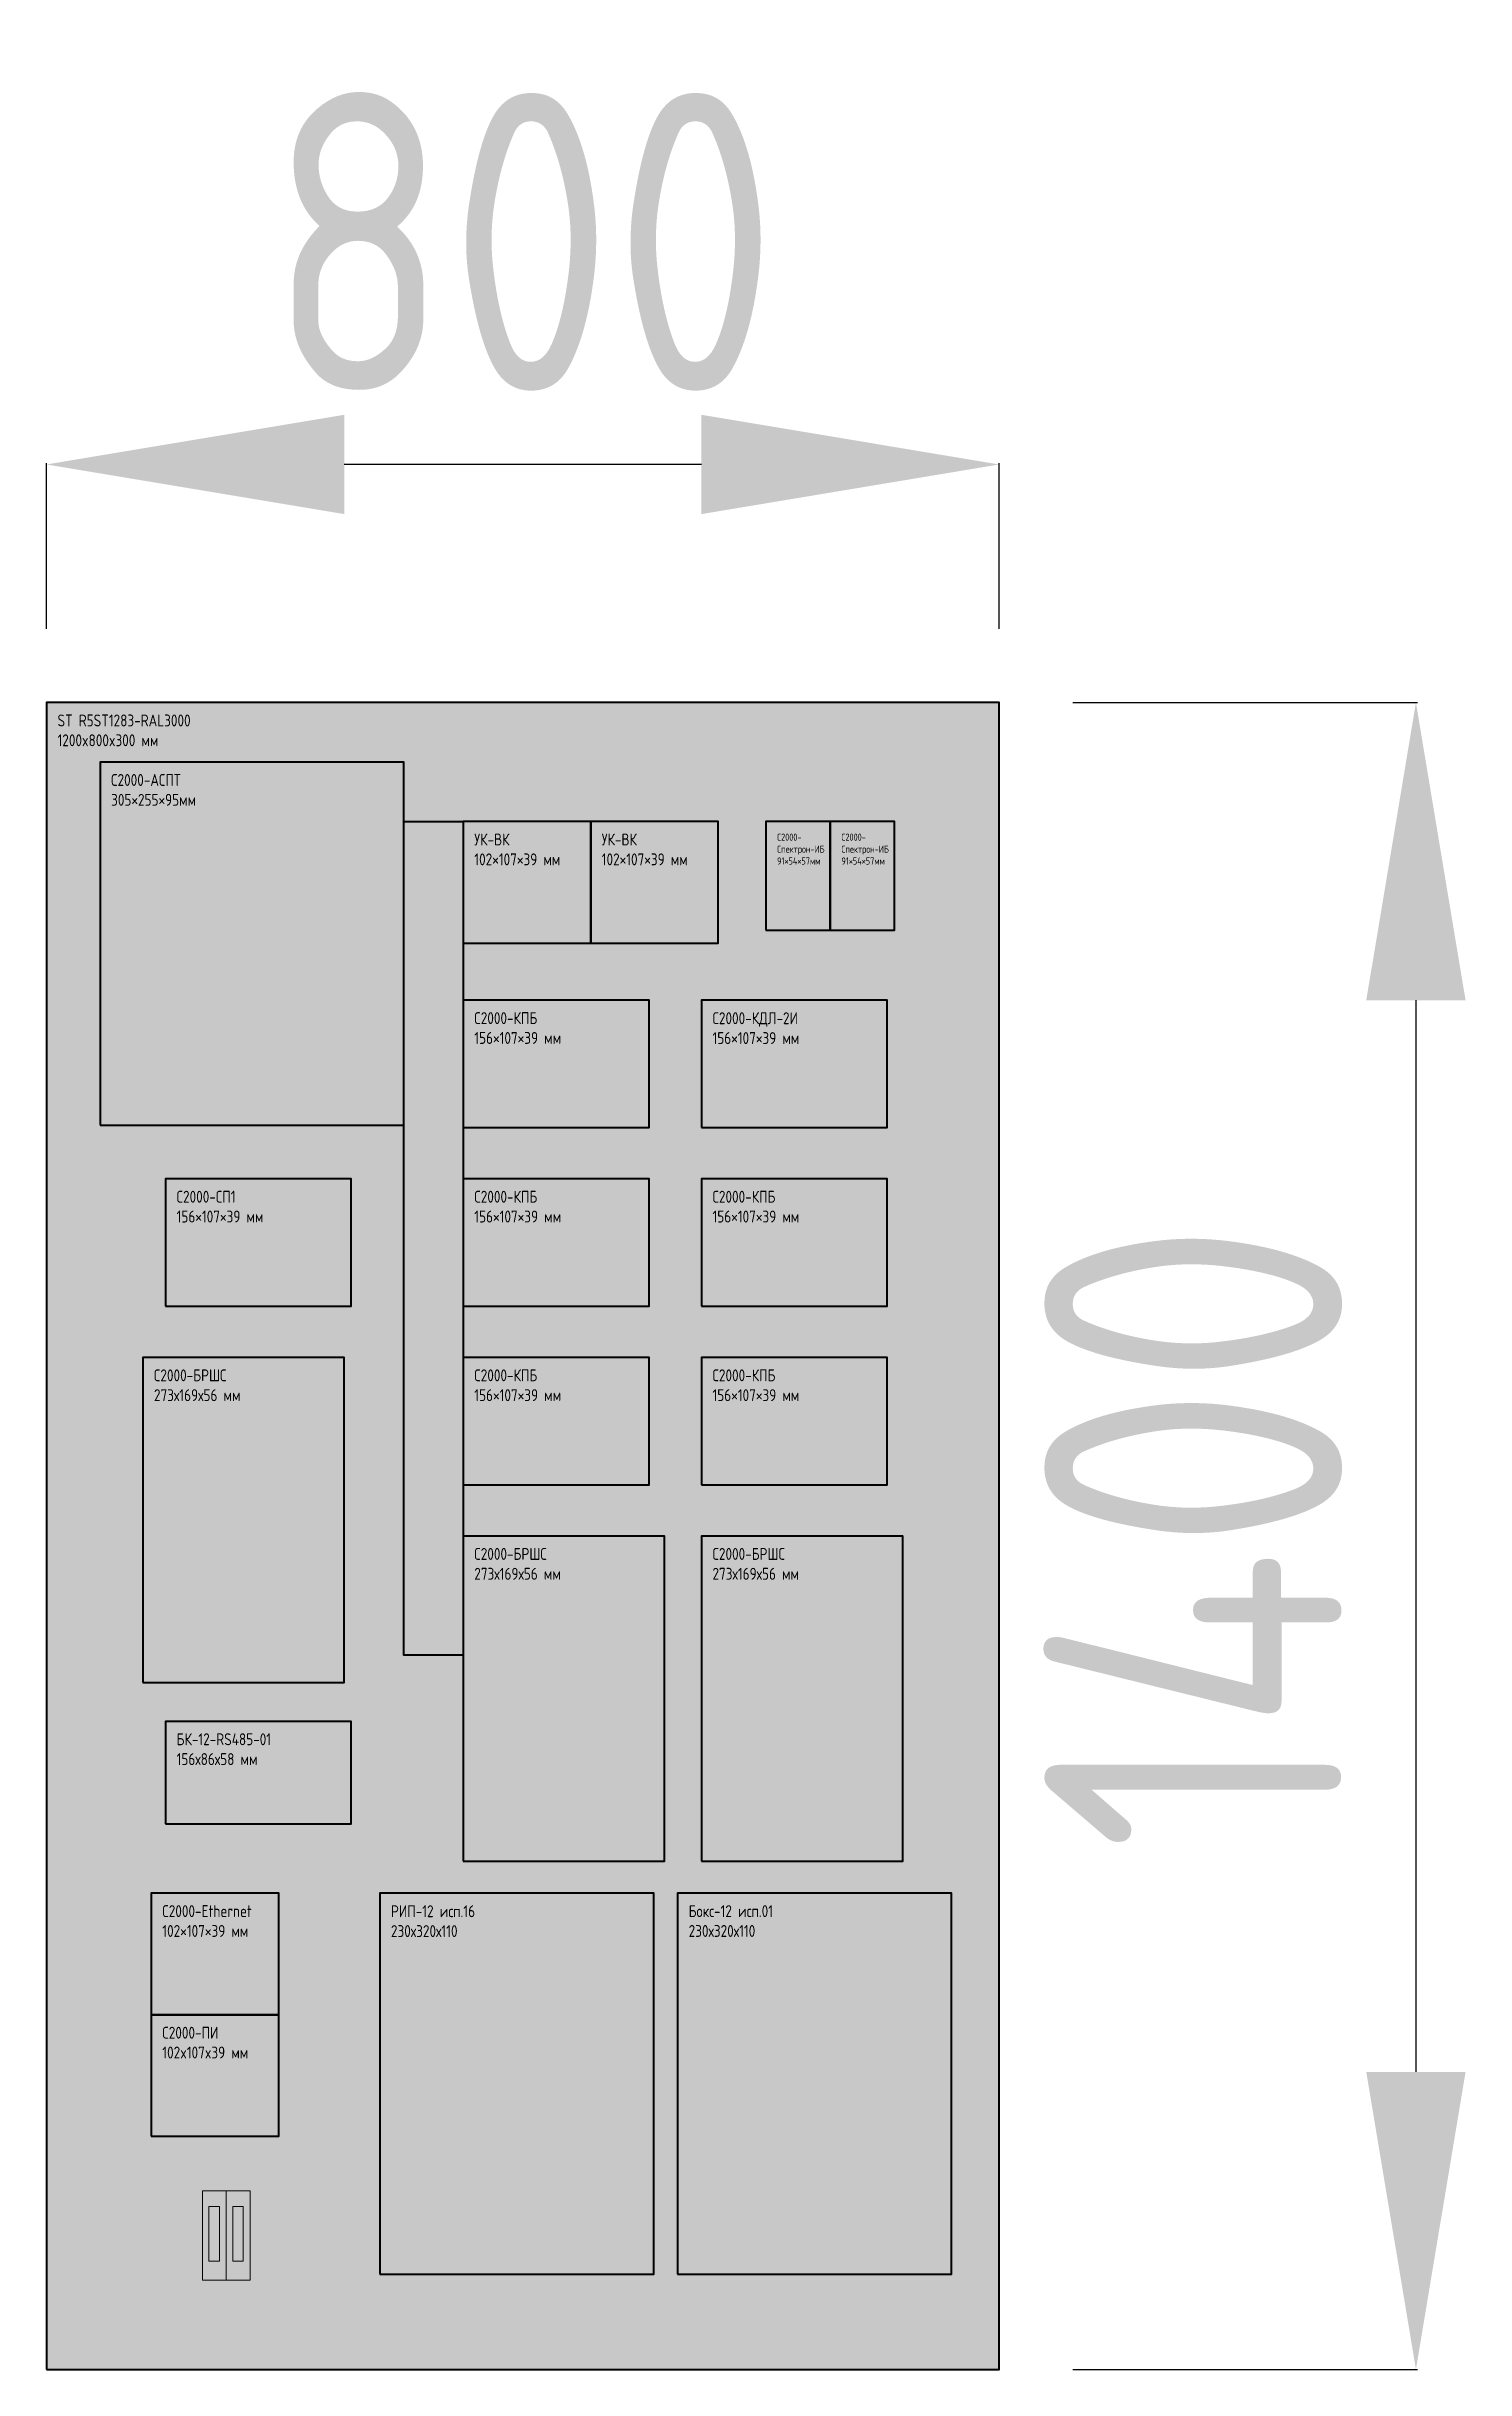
# Model space of a CAD drawing. Header units: millimetres. Extents: x -97100 to 319800, y -166950 to 107250.
# Drawn here: x -62450 to -61258, y 9700 to 11651 of the extents above; entities that cross this region are included whole.
import ezdxf
from ezdxf.enums import TextEntityAlignment as Align

# ---------------------------------------------------------------- set-up
doc = ezdxf.new("R2010")
doc.units = ezdxf.units.MM
doc.layers.add('Охранка', color=7, linetype='Continuous')
doc.layers.add('Штриховка', color=7, linetype='Continuous', lineweight=25)
doc.styles.get("Standard").update_dxf_attribs({"font": 'GOST2304A.ttf'})
doc.dimstyles.new('ISO-25', dxfattribs={"dimtxt": 250, "dimasz": 250, "dimexe": 1.25, "dimexo": 62, "dimgap": 62, "dimtad": 1, "dimtxsty": 'Standard', "dimcen": 2.5, "dimadec": 0, "dimazin": 0, "dimtfac": 1, "dimtmove": 0, "dimatfit": 3, "dimfxl": 1, "dimarcsym": 0})

msp = doc.modelspace()

# ---------------------------------------------------------------- blocks, each defined once
blk = doc.blocks.new('*U196')
at = {"layer": 'Штриховка'}
h = blk.add_hatch(color=0, dxfattribs=at)
h.dxf.hatch_style = 1
h.paths.add_polyline_path([(0, -1400), (800, -1400), (800, 0), (0, 0)])
at = {"color": 7, "linetype": 'Continuous', "lineweight": 40}
blk.add_lwpolyline([(0, -1400), (800, -1400), (800, 0), (0, 0)], close=True, dxfattribs=at)
blk.add_attdef('НАЗВАНИЕ_001', (9.3, -20), '', height=10, dxfattribs=at)
at = {"color": 7, "linetype": 'Continuous', "lineweight": 40, "flags": 1}
blk.add_attdef('I12', text='', height=10, dxfattribs=at).set_placement((10, -60), align=Align.TOP_LEFT)
at = {"color": 7, "linetype": 'Continuous', "lineweight": 40, "flags": 9}
for tag, p in [('I24', (10, -80)), ('I220', (10.3, -90))]:
    blk.add_attdef(tag, p, '', height=10, dxfattribs=at)
blk = doc.blocks.new('*U129')
at = {"layer": 'Штриховка'}
h = blk.add_hatch(color=0, dxfattribs=at)
h.dxf.hatch_style = 1
h.paths.add_polyline_path([(0, -305), (255, -305), (255, 0), (0, 0)])
at = {"color": 7, "linetype": 'Continuous', "lineweight": 40}
blk.add_lwpolyline([(0, -305), (255, -305), (255, 0), (0, 0)], close=True, dxfattribs=at)
blk.add_attdef('НАЗВАНИЕ_001', (9.3, -20), '', height=10, dxfattribs=at)
at = {"color": 7, "linetype": 'Continuous', "lineweight": 40, "flags": 1}
blk.add_attdef('I12', text='', height=10, dxfattribs=at).set_placement((10, -60), align=Align.TOP_LEFT)
at = {"color": 7, "linetype": 'Continuous', "lineweight": 40, "flags": 9}
for tag, p in [('I24', (10, -80)), ('I220', (10.3, -90))]:
    blk.add_attdef(tag, p, '', height=10, dxfattribs=at)
blk = doc.blocks.new('*U131')
at = {"layer": 'Штриховка'}
h = blk.add_hatch(color=0, dxfattribs=at)
h.dxf.hatch_style = 1
h.paths.add_polyline_path([(0, -91), (54, -91), (54, 0), (0, 0)])
at = {"color": 7, "linetype": 'Continuous', "lineweight": 40}
blk.add_lwpolyline([(0, -91), (54, -91), (54, 0), (0, 0)], close=True, dxfattribs=at)
blk.add_attdef('НАЗВАНИЕ_001', (9.3, -20), '', height=10, dxfattribs=at)
at = {"color": 7, "linetype": 'Continuous', "lineweight": 40, "flags": 1}
blk.add_attdef('I12', text='', height=10, dxfattribs=at).set_placement((10, -60), align=Align.TOP_LEFT)
at = {"color": 7, "linetype": 'Continuous', "lineweight": 40, "flags": 9}
for tag, p in [('I24', (10, -80)), ('I220', (10.3, -90))]:
    blk.add_attdef(tag, p, '', height=10, dxfattribs=at)
blk = doc.blocks.new('*U130')
at = {"layer": 'Штриховка'}
h = blk.add_hatch(color=0, dxfattribs=at)
h.dxf.hatch_style = 1
h.paths.add_polyline_path([(0, -273), (169, -273), (169, 0), (0, 0)])
at = {"color": 7, "linetype": 'Continuous', "lineweight": 40}
blk.add_lwpolyline([(0, -273), (169, -273), (169, 0), (0, 0)], close=True, dxfattribs=at)
blk.add_attdef('НАЗВАНИЕ_001', (9.3, -20), '', height=10, dxfattribs=at)
at = {"color": 7, "linetype": 'Continuous', "lineweight": 40, "flags": 1}
blk.add_attdef('I12', text='', height=10, dxfattribs=at).set_placement((10, -60), align=Align.TOP_LEFT)
at = {"color": 7, "linetype": 'Continuous', "lineweight": 40, "flags": 9}
for tag, p in [('I24', (10, -80)), ('I220', (10.3, -90))]:
    blk.add_attdef(tag, p, '', height=10, dxfattribs=at)
blk = doc.blocks.new('*U136')
at = {"layer": 'Штриховка'}
h = blk.add_hatch(color=0, dxfattribs=at)
h.dxf.hatch_style = 1
h.paths.add_polyline_path([(0, -86), (156, -86), (156, 0), (0, 0)])
at = {"color": 7, "linetype": 'Continuous', "lineweight": 40}
blk.add_lwpolyline([(0, -86), (156, -86), (156, 0), (0, 0)], close=True, dxfattribs=at)
blk.add_attdef('НАЗВАНИЕ_001', (9.3, -20), '', height=10, dxfattribs=at)
at = {"color": 7, "linetype": 'Continuous', "lineweight": 40, "flags": 1}
blk.add_attdef('I12', text='', height=10, dxfattribs=at).set_placement((10, -60), align=Align.TOP_LEFT)
at = {"color": 7, "linetype": 'Continuous', "lineweight": 40, "flags": 9}
for tag, p in [('I24', (10, -80)), ('I220', (10.3, -90))]:
    blk.add_attdef(tag, p, '', height=10, dxfattribs=at)
blk = doc.blocks.new('*U134')
at = {"layer": 'Штриховка'}
h = blk.add_hatch(color=0, dxfattribs=at)
h.dxf.hatch_style = 1
h.paths.add_polyline_path([(0, -102), (107, -102), (107, 0), (0, 0)])
at = {"color": 7, "linetype": 'Continuous', "lineweight": 40}
blk.add_lwpolyline([(0, -102), (107, -102), (107, 0), (0, 0)], close=True, dxfattribs=at)
blk.add_attdef('НАЗВАНИЕ_001', (9.3, -20), '', height=10, dxfattribs=at)
at = {"color": 7, "linetype": 'Continuous', "lineweight": 40, "flags": 1}
blk.add_attdef('I12', text='', height=10, dxfattribs=at).set_placement((10, -60), align=Align.TOP_LEFT)
at = {"color": 7, "linetype": 'Continuous', "lineweight": 40, "flags": 9}
for tag, p in [('I24', (10, -80)), ('I220', (10.3, -90))]:
    blk.add_attdef(tag, p, '', height=10, dxfattribs=at)
blk = doc.blocks.new('*U137')
at = {"layer": 'Штриховка'}
h = blk.add_hatch(color=0, dxfattribs=at)
h.dxf.hatch_style = 1
h.paths.add_polyline_path([(0, -107), (156, -107), (156, 0), (0, 0)])
at = {"color": 7, "linetype": 'Continuous', "lineweight": 40}
blk.add_lwpolyline([(0, -107), (156, -107), (156, 0), (0, 0)], close=True, dxfattribs=at)
blk.add_attdef('НАЗВАНИЕ_001', (9.3, -20), '', height=10, dxfattribs=at)
at = {"color": 7, "linetype": 'Continuous', "lineweight": 40, "flags": 1}
blk.add_attdef('I12', text='', height=10, dxfattribs=at).set_placement((10, -60), align=Align.TOP_LEFT)
at = {"color": 7, "linetype": 'Continuous', "lineweight": 40, "flags": 9}
for tag, p in [('I24', (10, -80)), ('I220', (10.3, -90))]:
    blk.add_attdef(tag, p, '', height=10, dxfattribs=at)
blk = doc.blocks.new('*U135')
at = {"layer": 'Штриховка'}
h = blk.add_hatch(color=0, dxfattribs=at)
h.dxf.hatch_style = 1
h.paths.add_polyline_path([(0, -320), (230, -320), (230, 0), (0, 0)])
at = {"color": 7, "linetype": 'Continuous', "lineweight": 40}
blk.add_lwpolyline([(0, -320), (230, -320), (230, 0), (0, 0)], close=True, dxfattribs=at)
blk.add_attdef('НАЗВАНИЕ_001', (9.3, -20), '', height=10, dxfattribs=at)
at = {"color": 7, "linetype": 'Continuous', "lineweight": 40, "flags": 1}
blk.add_attdef('I12', text='', height=10, dxfattribs=at).set_placement((10, -60), align=Align.TOP_LEFT)
at = {"color": 7, "linetype": 'Continuous', "lineweight": 40, "flags": 9}
for tag, p in [('I24', (10, -80)), ('I220', (10.3, -90))]:
    blk.add_attdef(tag, p, '', height=10, dxfattribs=at)
blk = doc.blocks.new('*D197')
at = {"color": 0, "linetype": 'Continuous', "lineweight": -2, "transparency": 16777216}
for p, q in [((-61588, 11100), (-61298.8, 11100)), ((-61300, 10850), (-61300, 9950)), ((-61588, 9700), (-61298.8, 9700))]:
    blk.add_line(p, q, dxfattribs=at)
at = {"color": 0, "linetype": 'Continuous', "lineweight": 20, "transparency": 16777216}
for points in [[(-61341.7, 10850), (-61258.3, 10850), (-61300, 11100)], [(-61341.7, 9950), (-61258.3, 9950), (-61300, 9700)]]:
    blk.add_solid(points, dxfattribs=at)
at = {"layer": 'Defpoints', "color": 0, "linetype": 'Continuous', "lineweight": 20, "transparency": 16777216}
for p in [(-61650, 11100), (-61650, 9700), (-61300, 9700)]:
    blk.add_point(p, dxfattribs=at)
at = {"color": 0, "linetype": 'Continuous', "lineweight": 20, "transparency": 16777216, "insert": (-61487, 10400), "char_height": 250, "attachment_point": 5, "rotation": 90}
blk.add_mtext('1400', dxfattribs=at)
blk = doc.blocks.new('*D198')
at = {"color": 0, "linetype": 'Continuous', "lineweight": -2, "transparency": 16777216}
for p, q in [((-62450, 11162), (-62450, 11301.2)), ((-61900, 11300), (-62200, 11300)), ((-61650, 11162), (-61650, 11301.2))]:
    blk.add_line(p, q, dxfattribs=at)
at = {"color": 0, "linetype": 'Continuous', "lineweight": 20, "transparency": 16777216}
for points in [[(-62200, 11341.7), (-62200, 11258.3), (-62450, 11300)], [(-61900, 11341.7), (-61900, 11258.3), (-61650, 11300)]]:
    blk.add_solid(points, dxfattribs=at)
at = {"layer": 'Defpoints', "color": 0, "linetype": 'Continuous', "lineweight": 20, "transparency": 16777216}
for p in [(-62450, 11300), (-62450, 11100), (-61650, 11100)]:
    blk.add_point(p, dxfattribs=at)
at = {"color": 0, "linetype": 'Continuous', "lineweight": 20, "transparency": 16777216, "insert": (-62050, 11487), "char_height": 250, "attachment_point": 5}
blk.add_mtext('800', dxfattribs=at)

# ---------------------------------------------------------------- dimensions: what is measured, and where the dimension line sits
at = {"color": 7, "linetype": 'Continuous', "lineweight": 20}
dim = msp.add_linear_dim(base=(-62450, 11300), p1=(-61650, 11100), p2=(-62450, 11100), dimstyle='ISO-25', dxfattribs=at)
dim.commit()
dim.dimension.update_dxf_attribs({"geometry": '*D198', "text_midpoint": (-62050, 11487)})
dim = msp.add_linear_dim(base=(-61300, 9700), p1=(-61650, 11100), p2=(-61650, 9700), angle=90, dimstyle='ISO-25', dxfattribs=at)
dim.commit()
dim.dimension.update_dxf_attribs({"geometry": '*D197', "text_midpoint": (-61487, 10400)})

# ---------------------------------------------------------------- linework, layer by layer
at = {"color": 7, "linetype": 'Continuous', "lineweight": 40}
msp.add_lwpolyline([(-62150, 11000), (-62100, 11000), (-62100, 10300), (-62150, 10300)], close=True, dxfattribs=at)
at = {"layer": 'Охранка', "color": 7, "linetype": 'Continuous', "lineweight": 15}
for points in [[(-62319, 9775), (-62299, 9775), (-62299, 9850), (-62319, 9850)], [(-62313.56416, 9837.01426), (-62304.725, 9837.01426), (-62304.725, 9790.91421), (-62313.56416, 9790.91421)], [(-62299, 9775), (-62279, 9775), (-62279, 9850), (-62299, 9850)], [(-62293.56416, 9837.01426), (-62284.725, 9837.01426), (-62284.725, 9790.91421), (-62293.56416, 9790.91421)]]:
    msp.add_lwpolyline(points, close=True, dxfattribs=at)

# ---------------------------------------------------------------- block references
at = {"color": 7, "linetype": 'Continuous', "lineweight": 40, "true_color": 0xffffff}
ref = msp.add_blockref('*U196', (-62450, 11100), dxfattribs=at)
ref.add_attrib('НАЗВАНИЕ_001', 'ST R5ST1283-RAL3000', (-62440.71429, 11080), dxfattribs={"color": 7, "linetype": 'Continuous', "lineweight": 40, "height": 10})
ref.add_attrib('НАЗВАНИЕ_002', '1200x800x300 мм', (-62440.72143, 11063.33333), dxfattribs={"color": 7, "linetype": 'Continuous', "lineweight": 40, "height": 10})
ref = msp.add_blockref('*U129', (-62405, 11050), dxfattribs=at)
ref.add_attrib('НАЗВАНИЕ_001', 'С2000-АСПТ', (-62395.71429, 11030), dxfattribs={"color": 7, "linetype": 'Continuous', "lineweight": 40, "height": 10})
ref.add_attrib('НАЗВАНИЕ_002', '305×255×95мм', (-62395.71429, 11013.33333), dxfattribs={"color": 7, "linetype": 'Continuous', "lineweight": 40, "height": 10})
ref = msp.add_blockref('*U134', (-62100, 11000), dxfattribs=at)
ref.add_attrib('НАЗВАНИЕ_001', 'УК-ВК', (-62090.71429, 10980), dxfattribs={"color": 7, "linetype": 'Continuous', "lineweight": 40, "height": 10})
ref.add_attrib('НАЗВАНИЕ_002', '102×107×39 мм', (-62090.72143, 10963.33333), dxfattribs={"color": 7, "linetype": 'Continuous', "lineweight": 40, "height": 10})
ref = msp.add_blockref('*U134', (-61993, 11000), dxfattribs=at)
ref.add_attrib('НАЗВАНИЕ_001', 'УК-ВК', (-61983.71429, 10980), dxfattribs={"color": 7, "linetype": 'Continuous', "lineweight": 40, "height": 10})
ref.add_attrib('НАЗВАНИЕ_002', '102×107×39 мм', (-61983.72143, 10963.33333), dxfattribs={"color": 7, "linetype": 'Continuous', "lineweight": 40, "height": 10})
ref = msp.add_blockref('*U131', (-61846, 11000), dxfattribs=at)
ref.add_attrib('НАЗВАНИЕ_001', 'С2000-', (-61836.42857, 10984), dxfattribs={"color": 7, "linetype": 'Continuous', "lineweight": 40, "height": 6})
ref.add_attrib('НАЗВАНИЕ_002', 'Спектрон-ИБ', (-61836.42857, 10973.94), dxfattribs={"color": 7, "linetype": 'Continuous', "lineweight": 40, "height": 6})
ref.add_attrib('НАЗВАНИЕ_003', '91×54×57мм', (-61836.42857, 10963.94), dxfattribs={"color": 7, "linetype": 'Continuous', "lineweight": 40, "height": 6})
ref = msp.add_blockref('*U131', (-61792, 11000), dxfattribs=at)
ref.add_attrib('НАЗВАНИЕ_001', 'С2000-', (-61782.42857, 10984), dxfattribs={"color": 7, "linetype": 'Continuous', "lineweight": 40, "height": 6})
ref.add_attrib('НАЗВАНИЕ_002', 'Спектрон-ИБ', (-61782.42857, 10973.94), dxfattribs={"color": 7, "linetype": 'Continuous', "lineweight": 40, "height": 6})
ref.add_attrib('НАЗВАНИЕ_003', '91×54×57мм', (-61782.42857, 10963.94), dxfattribs={"color": 7, "linetype": 'Continuous', "lineweight": 40, "height": 6})
ref = msp.add_blockref('*U137', (-62100, 10850), dxfattribs=at)
ref.add_attrib('НАЗВАНИЕ_001', 'С2000-КПБ', (-62090.71429, 10830), dxfattribs={"color": 7, "linetype": 'Continuous', "lineweight": 40, "height": 10})
ref.add_attrib('НАЗВАНИЕ_002', '156×107×39 мм', (-62090.72143, 10813.33333), dxfattribs={"color": 7, "linetype": 'Continuous', "lineweight": 40, "height": 10})
ref = msp.add_blockref('*U137', (-61900, 10850), dxfattribs=at)
ref.add_attrib('НАЗВАНИЕ_001', 'С2000-КДЛ-2И', (-61890.71429, 10829.9), dxfattribs={"color": 7, "linetype": 'Continuous', "lineweight": 40, "height": 10})
ref.add_attrib('НАЗВАНИЕ_002', '156×107×39 мм', (-61890.72143, 10813.23333), dxfattribs={"color": 7, "linetype": 'Continuous', "lineweight": 40, "height": 10})
ref = msp.add_blockref('*U137', (-62350, 10700), dxfattribs=at)
ref.add_attrib('НАЗВАНИЕ_001', 'С2000-СП1', (-62340.71429, 10680), dxfattribs={"color": 7, "linetype": 'Continuous', "lineweight": 40, "height": 10})
ref.add_attrib('НАЗВАНИЕ_002', '156×107×39 мм', (-62340.72143, 10663.33333), dxfattribs={"color": 7, "linetype": 'Continuous', "lineweight": 40, "height": 10})
ref = msp.add_blockref('*U137', (-62100, 10700), dxfattribs=at)
ref.add_attrib('НАЗВАНИЕ_001', 'С2000-КПБ', (-62090.71429, 10680), dxfattribs={"color": 7, "linetype": 'Continuous', "lineweight": 40, "height": 10})
ref.add_attrib('НАЗВАНИЕ_002', '156×107×39 мм', (-62090.72143, 10663.33333), dxfattribs={"color": 7, "linetype": 'Continuous', "lineweight": 40, "height": 10})
ref = msp.add_blockref('*U137', (-61900, 10700), dxfattribs=at)
ref.add_attrib('НАЗВАНИЕ_001', 'С2000-КПБ', (-61890.71429, 10680), dxfattribs={"color": 7, "linetype": 'Continuous', "lineweight": 40, "height": 10})
ref.add_attrib('НАЗВАНИЕ_002', '156×107×39 мм', (-61890.72143, 10663.33333), dxfattribs={"color": 7, "linetype": 'Continuous', "lineweight": 40, "height": 10})
ref = msp.add_blockref('*U130', (-62369, 10550), dxfattribs=at)
ref.add_attrib('НАЗВАНИЕ_001', 'С2000-БРШС', (-62359.71429, 10530), dxfattribs={"color": 7, "linetype": 'Continuous', "lineweight": 40, "height": 10})
ref.add_attrib('НАЗВАНИЕ_002', '273х169х56 мм', (-62359.72143, 10513.33333), dxfattribs={"color": 7, "linetype": 'Continuous', "lineweight": 40, "height": 10})
ref = msp.add_blockref('*U137', (-62100, 10550), dxfattribs=at)
ref.add_attrib('НАЗВАНИЕ_001', 'С2000-КПБ', (-62090.71429, 10530), dxfattribs={"color": 7, "linetype": 'Continuous', "lineweight": 40, "height": 10})
ref.add_attrib('НАЗВАНИЕ_002', '156×107×39 мм', (-62090.72143, 10513.33333), dxfattribs={"color": 7, "linetype": 'Continuous', "lineweight": 40, "height": 10})
ref = msp.add_blockref('*U137', (-61900, 10550), dxfattribs=at)
ref.add_attrib('НАЗВАНИЕ_001', 'С2000-КПБ', (-61890.71429, 10530), dxfattribs={"color": 7, "linetype": 'Continuous', "lineweight": 40, "height": 10})
ref.add_attrib('НАЗВАНИЕ_002', '156×107×39 мм', (-61890.72143, 10513.33333), dxfattribs={"color": 7, "linetype": 'Continuous', "lineweight": 40, "height": 10})
ref = msp.add_blockref('*U130', (-62100, 10400), dxfattribs=at)
ref.add_attrib('НАЗВАНИЕ_001', 'С2000-БРШС', (-62090.71429, 10380), dxfattribs={"color": 7, "linetype": 'Continuous', "lineweight": 40, "height": 10})
ref.add_attrib('НАЗВАНИЕ_002', '273х169х56 мм', (-62090.72143, 10363.33333), dxfattribs={"color": 7, "linetype": 'Continuous', "lineweight": 40, "height": 10})
ref = msp.add_blockref('*U130', (-61900, 10400), dxfattribs=at)
ref.add_attrib('НАЗВАНИЕ_001', 'С2000-БРШС', (-61890.71429, 10380), dxfattribs={"color": 7, "linetype": 'Continuous', "lineweight": 40, "height": 10})
ref.add_attrib('НАЗВАНИЕ_002', '273х169х56 мм', (-61890.72143, 10363.33333), dxfattribs={"color": 7, "linetype": 'Continuous', "lineweight": 40, "height": 10})
ref = msp.add_blockref('*U136', (-62350, 10244.33757), dxfattribs=at)
ref.add_attrib('НАЗВАНИЕ_001', 'БК-12-RS485-01', (-62340.70714, 10224.33757), dxfattribs={"color": 7, "linetype": 'Continuous', "lineweight": 40, "height": 10})
ref.add_attrib('НАЗВАНИЕ_002', '156х86х58 мм', (-62340.72143, 10207.6709), dxfattribs={"color": 7, "linetype": 'Continuous', "lineweight": 40, "height": 10})
ref = msp.add_blockref('*U134', (-62362, 10100), dxfattribs=at)
ref.add_attrib('НАЗВАНИЕ_001', 'С2000-Ethernet', (-62352.71429, 10080), dxfattribs={"color": 7, "linetype": 'Continuous', "lineweight": 40, "height": 10})
ref.add_attrib('НАЗВАНИЕ_002', '102×107×39 мм', (-62352.72143, 10063.33333), dxfattribs={"color": 7, "linetype": 'Continuous', "lineweight": 40, "height": 10})
at = {"color": 254, "linetype": 'Continuous', "lineweight": 40, "true_color": 0xfeeecd}
ref = msp.add_blockref('*U135', (-62170, 10100), dxfattribs=at)
ref.add_attrib('НАЗВАНИЕ_001', 'РИП-12 исп.16', (-62160.71429, 10079.9), dxfattribs={"color": 7, "linetype": 'Continuous', "lineweight": 40, "height": 10})
ref.add_attrib('НАЗВАНИЕ_002', '230х320х110', (-62160.72143, 10063.23333), dxfattribs={"color": 7, "linetype": 'Continuous', "lineweight": 40, "height": 10})
ref = msp.add_blockref('*U135', (-61920, 10100), dxfattribs=at)
ref.add_attrib('НАЗВАНИЕ_001', 'Бокс-12 исп.01', (-61910.70714, 10080), dxfattribs={"color": 7, "linetype": 'Continuous', "lineweight": 40, "height": 10})
ref.add_attrib('НАЗВАНИЕ_002', '230х320х110', (-61910.72143, 10063.33333), dxfattribs={"color": 7, "linetype": 'Continuous', "lineweight": 40, "height": 10})
at = {"color": 7, "linetype": 'Continuous', "lineweight": 40, "true_color": 0xffffff}
ref = msp.add_blockref('*U134', (-62362, 9998), dxfattribs=at)
ref.add_attrib('НАЗВАНИЕ_001', 'С2000-ПИ', (-62352.71429, 9977.9), dxfattribs={"color": 7, "linetype": 'Continuous', "lineweight": 40, "height": 10})
ref.add_attrib('НАЗВАНИЕ_002', '102x107x39 мм', (-62352.72143, 9961.23333), dxfattribs={"color": 7, "linetype": 'Continuous', "lineweight": 40, "height": 10})

msp.set_redraw_order([(e.dxf.handle, doc.entitydb.next_handle()) for e in msp.query("TEXT MTEXT ATTDEF DIMENSION ARC_DIMENSION")])  # texts and dimensions are drawn at this point

doc.saveas('drawing.dxf')
